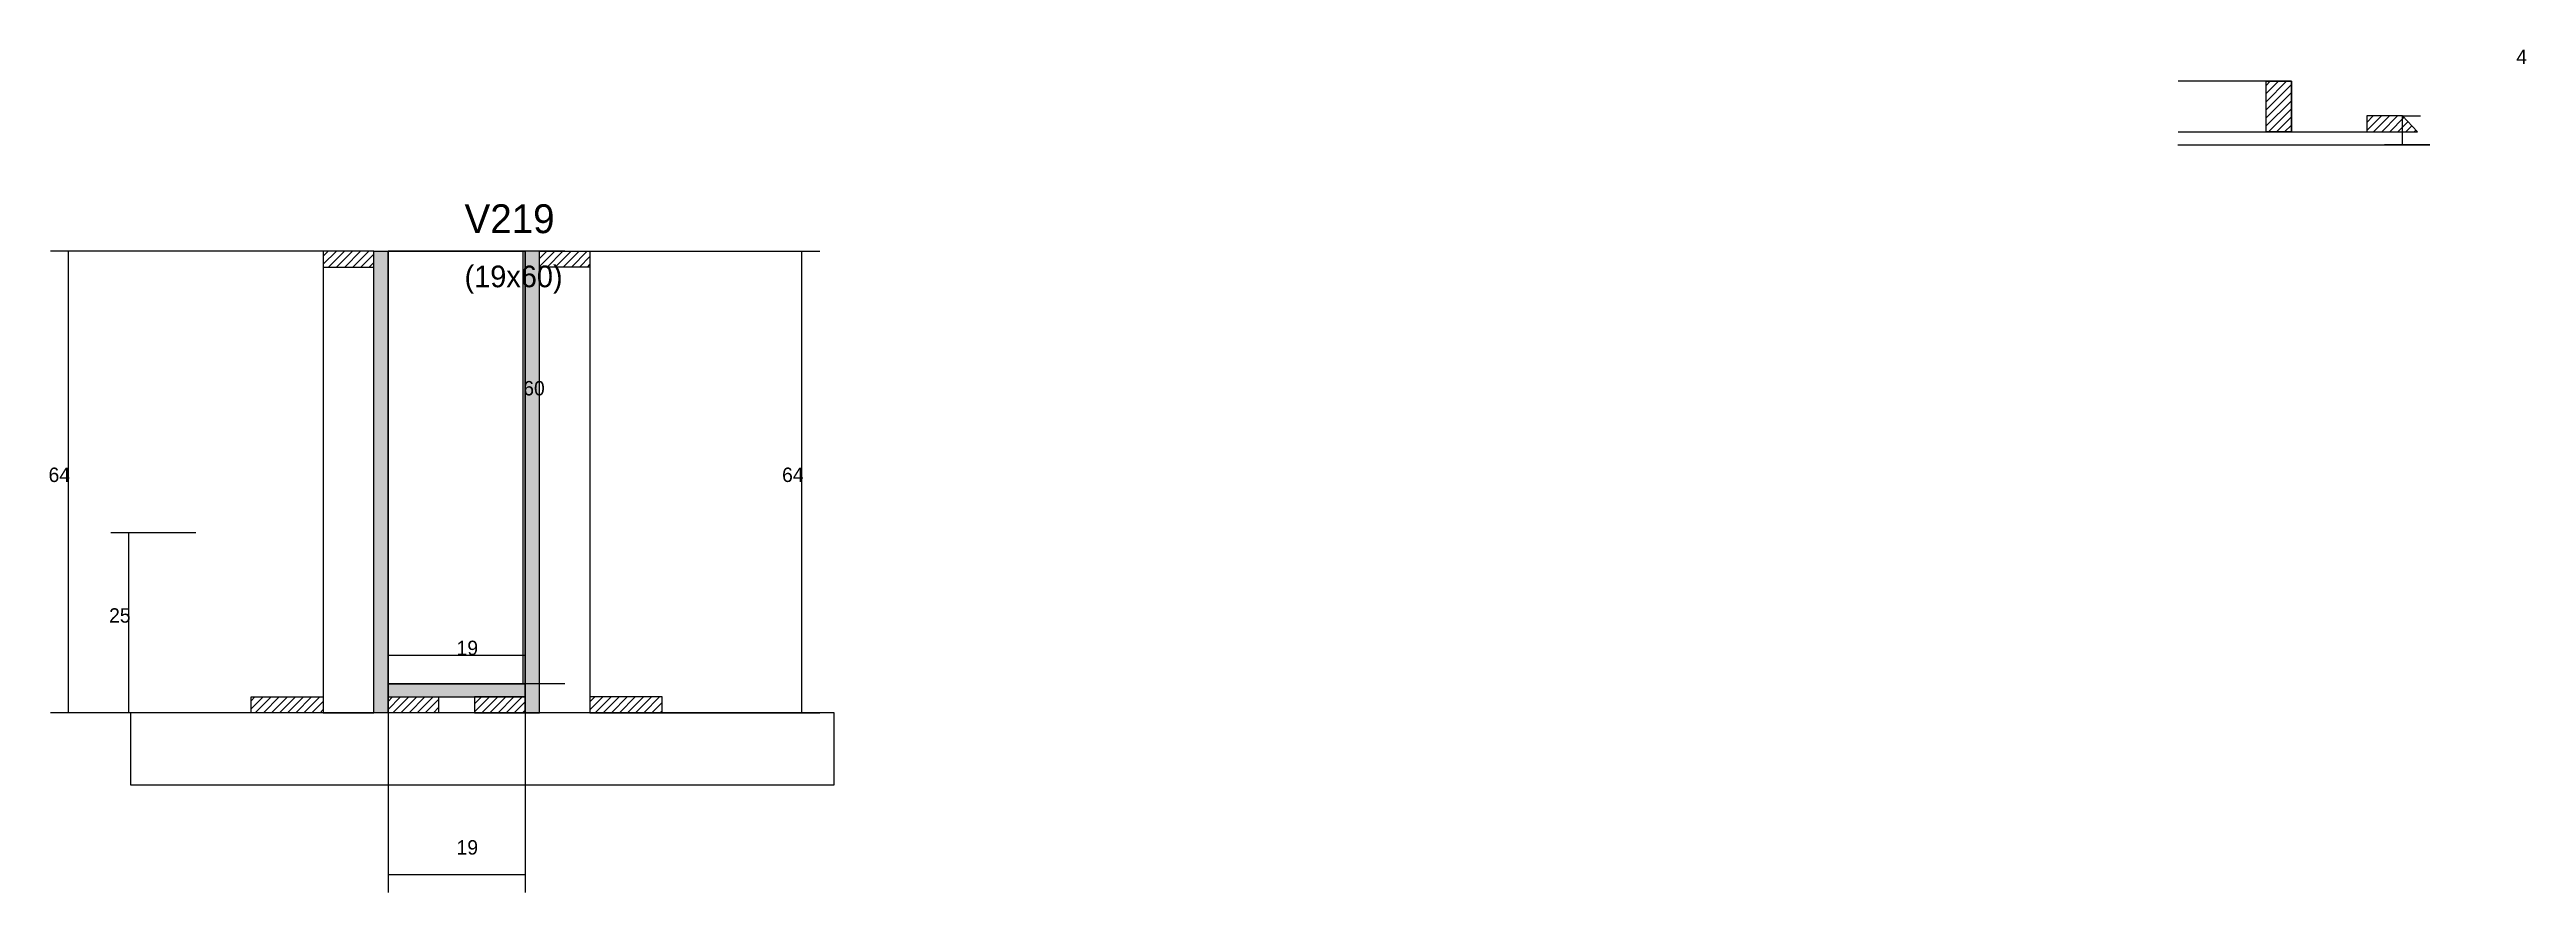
# Model space of a CAD drawing. Header units: metres. Extents: x -65046 to 21926, y -45195 to 1016.
# Drawn here: x 3085 to 3772, y -15578 to -15344 of the extents above; entities that cross this region are included whole.
import ezdxf

# ---------------------------------------------------------------- set-up
doc = ezdxf.new("R2010")
doc.units = ezdxf.units.M
for name, color, linetype in [('CONCRETO', 251, 'Continuous'), ('COTA', 241, 'Continuous'), ('Hachura', 253, 'Continuous'), ('Madeira', 126, 'Continuous'), ('Painéis', 200, 'Continuous'), ('Texto Seção', 7, 'Continuous')]:
    doc.layers.add(name, color=color, linetype=linetype)

msp = doc.modelspace()

# ---------------------------------------------------------------- texts
at = {"layer": 'COTA'}
for s, p in [('4', (3769.2, -15348.1)), ('60', (3216.3, -15440)), ('64', (3084.6, -15464)), ('64', (3288.1, -15464)), ('25', (3101.4, -15503)), ('19', (3197.8, -15512)), ('19', (3197.8, -15567.3))]:
    msp.add_text(s, height=4, dxfattribs=at).set_placement(p)
at = {"layer": 'Texto Seção'}
for s, height, p in [('V219', 8, (3200, -15395)), ('(19x60)', 6, (3200, -15410))]:
    msp.add_text(s, height=height, dxfattribs=at).set_placement(p)

# ---------------------------------------------------------------- hatches: boundary and pattern name
at = {"layer": 'Hachura'}
h = msp.add_hatch(dxfattribs=at)
h.set_pattern_fill('ANSI31', scale=0.5)
h.paths.add_polyline_path([(3706.8, -15366.9), (3699.8, -15366.9), (3699.8, -15352.9), (3706.8, -15352.9)])
h = msp.add_hatch(dxfattribs=at)
h.set_pattern_fill('ANSI31', scale=0.5)
h.paths.add_polyline_path([(3741.8, -15366.9), (3737.6, -15362.5), (3737.6, -15362.5), (3727.7, -15362.5), (3727.7, -15362.5), (3727.7, -15366.9), (3727.7, -15366.9), (3741.8, -15366.9)])
h = msp.add_hatch(dxfattribs=at)
h.set_pattern_fill('ANSI31', scale=0.5)
h.paths.add_polyline_path([(3174.8, -15404.4), (3174.8, -15400), (3174.8, -15400), (3160.8, -15400), (3160.8, -15400), (3160.8, -15404.4), (3160.8, -15404.4), (3174.8, -15404.4)])
h = msp.add_hatch(color=8, dxfattribs=at)
h.dxf.hatch_style = 1
h.paths.add_polyline_path([(3174.8, -15400), (3178.8, -15400), (3178.8, -15400), (3178.8, -15528), (3178.8, -15528), (3174.8, -15528), (3174.8, -15528), (3174.8, -15400)])
h = msp.add_hatch(color=8, dxfattribs=at)
h.dxf.hatch_style = 1
h.paths.add_polyline_path([(3220.8, -15400), (3216.8, -15400), (3216.8, -15400), (3216.8, -15528), (3216.8, -15528), (3220.8, -15528), (3220.8, -15528), (3220.8, -15400)])
h = msp.add_hatch(dxfattribs=at)
h.set_pattern_fill('ANSI31', scale=0.5)
h.paths.add_polyline_path([(3220.8, -15404.4), (3220.8, -15400), (3220.8, -15400), (3234.8, -15400), (3234.8, -15400), (3234.8, -15404.4), (3234.8, -15404.4), (3220.8, -15404.4)])
h = msp.add_hatch(color=8, dxfattribs=at)
h.dxf.hatch_style = 1
h.paths.add_polyline_path([(3216.8, -15523.6), (3216.8, -15520), (3216.8, -15520), (3178.8, -15520), (3178.8, -15520), (3178.8, -15523.6), (3178.8, -15523.6), (3216.8, -15523.6)])
h = msp.add_hatch(dxfattribs=at)
h.set_pattern_fill('ANSI31', scale=0.5)
h.paths.add_polyline_path([(3140.8, -15528), (3140.8, -15523.6), (3140.8, -15523.6), (3160.8, -15523.6), (3160.8, -15523.6), (3160.8, -15528), (3160.8, -15528), (3140.8, -15528)])
h = msp.add_hatch(dxfattribs=at)
h.set_pattern_fill('ANSI31', scale=0.5)
h.paths.add_polyline_path([(3178.8, -15528), (3178.8, -15523.6), (3178.8, -15523.6), (3192.8, -15523.6), (3192.8, -15523.6), (3192.8, -15528), (3192.8, -15528), (3178.8, -15528)])
h = msp.add_hatch(dxfattribs=at)
h.set_pattern_fill('ANSI31', scale=0.5)
h.paths.add_polyline_path([(3216.8, -15528), (3216.8, -15523.6), (3216.8, -15523.6), (3202.8, -15523.6), (3202.8, -15523.6), (3202.8, -15528), (3202.8, -15528), (3216.8, -15528)])
h = msp.add_hatch(dxfattribs=at)
h.set_pattern_fill('ANSI31', scale=0.5)
h.paths.add_polyline_path([(3254.8, -15528), (3254.8, -15523.6), (3254.8, -15523.6), (3234.8, -15523.6), (3234.8, -15523.6), (3234.8, -15528), (3234.8, -15528), (3254.8, -15528)])

# ---------------------------------------------------------------- linework, layer by layer
at = {"layer": 'CONCRETO'}
for points in [[(3178.8, -15400), (3178.8, -15400), (3216.8, -15400), (3216.8, -15428), (3216.8, -15428), (3216.8, -15520), (3178.8, -15520), (3178.8, -15400)], [(3178.8, -15520), (3216.8, -15520), (3216.8, -15400), (3178.8, -15400)]]:
    msp.add_lwpolyline(points, close=True, dxfattribs=at)
at = {"layer": 'COTA'}
for p, q in [((3737.6, -15370.5), (3737.6, -15362.5)), ((3737.6, -15362.5), (3742.6, -15362.5)), ((3745.2, -15370.5), (3732.6, -15370.5)), ((3160.8, -15400), (3085.1, -15400)), ((3090.1, -15528), (3090.1, -15400)), ((3227.8, -15400), (3211.3, -15400)), ((3216.3, -15520), (3216.3, -15400)), ((3234.8, -15400), (3298.6, -15400)), ((3293.6, -15528), (3293.6, -15400)), ((3125.5, -15478.1), (3101.9, -15478.1)), ((3106.9, -15528), (3106.9, -15478.1)), ((3178.8, -15528), (3178.8, -15507)), ((3216.8, -15528), (3216.8, -15507)), ((3178.8, -15512), (3216.8, -15512)), ((3227.8, -15520), (3211.3, -15520)), ((3145.2, -15528), (3085.1, -15528)), ((3125.5, -15528), (3101.9, -15528)), ((3178.8, -15528), (3178.8, -15577.8)), ((3216.8, -15528), (3216.8, -15577.8)), ((3250.4, -15528), (3298.6, -15528)), ((3178.8, -15572.8), (3216.8, -15572.8))]:
    msp.add_line(p, q, dxfattribs=at)
at = {"layer": 'Madeira'}
msp.add_lwpolyline([(3706.8, -15366.9), (3706.8, -15352.9), (3675.4, -15352.9)], dxfattribs=at)
for points in [[(3706.8, -15352.9), (3706.8, -15366.9), (3699.8, -15366.9), (3699.8, -15352.9)], [(3727.7, -15366.9), (3741.8, -15366.9), (3737.6, -15362.5), (3727.7, -15362.5)], [(3174.8, -15404.4), (3174.8, -15400), (3160.8, -15400), (3160.8, -15404.4)], [(3174.8, -15400), (3160.8, -15400), (3160.8, -15528), (3174.8, -15528)], [(3220.8, -15404.4), (3220.8, -15400), (3234.8, -15400), (3234.8, -15404.4)], [(3220.8, -15400), (3234.8, -15400), (3234.8, -15528), (3220.8, -15528)], [(3107.3, -15548), (3302.5, -15548), (3302.5, -15528), (3107.3, -15528)], [(3140.8, -15528), (3140.8, -15523.6), (3160.8, -15523.6), (3160.8, -15528)], [(3178.8, -15528), (3178.8, -15523.6), (3192.8, -15523.6), (3192.8, -15528)], [(3216.8, -15528), (3216.8, -15523.6), (3202.8, -15523.6), (3202.8, -15528)], [(3254.8, -15528), (3254.8, -15523.6), (3234.8, -15523.6), (3234.8, -15528)]]:
    msp.add_lwpolyline(points, close=True, dxfattribs=at)
at = {"layer": 'Painéis'}
for p, q in [((3675.3, -15370.5), (3745.2, -15370.5)), ((3675.4, -15366.9), (3741.8, -15366.9)), ((3178.8, -15528), (3178.8, -15400)), ((3216.8, -15528), (3216.8, -15400)), ((3178.8, -15520), (3216.8, -15520)), ((3178.8, -15523.6), (3178.8, -15520)), ((3216.8, -15523.6), (3216.8, -15520))]:
    msp.add_line(p, q, dxfattribs=at)
for points in [[(3174.8, -15400), (3178.8, -15400), (3178.8, -15528), (3174.8, -15528)], [(3220.8, -15400), (3216.8, -15400), (3216.8, -15528), (3220.8, -15528)], [(3216.8, -15523.6), (3216.8, -15520), (3178.8, -15520), (3178.8, -15523.6)]]:
    msp.add_lwpolyline(points, close=True, dxfattribs=at)

msp.set_redraw_order([(e.dxf.handle, doc.entitydb.next_handle()) for e in msp.query("TEXT MTEXT ATTDEF DIMENSION ARC_DIMENSION")])  # texts and dimensions are drawn at this point

doc.saveas('drawing.dxf')
